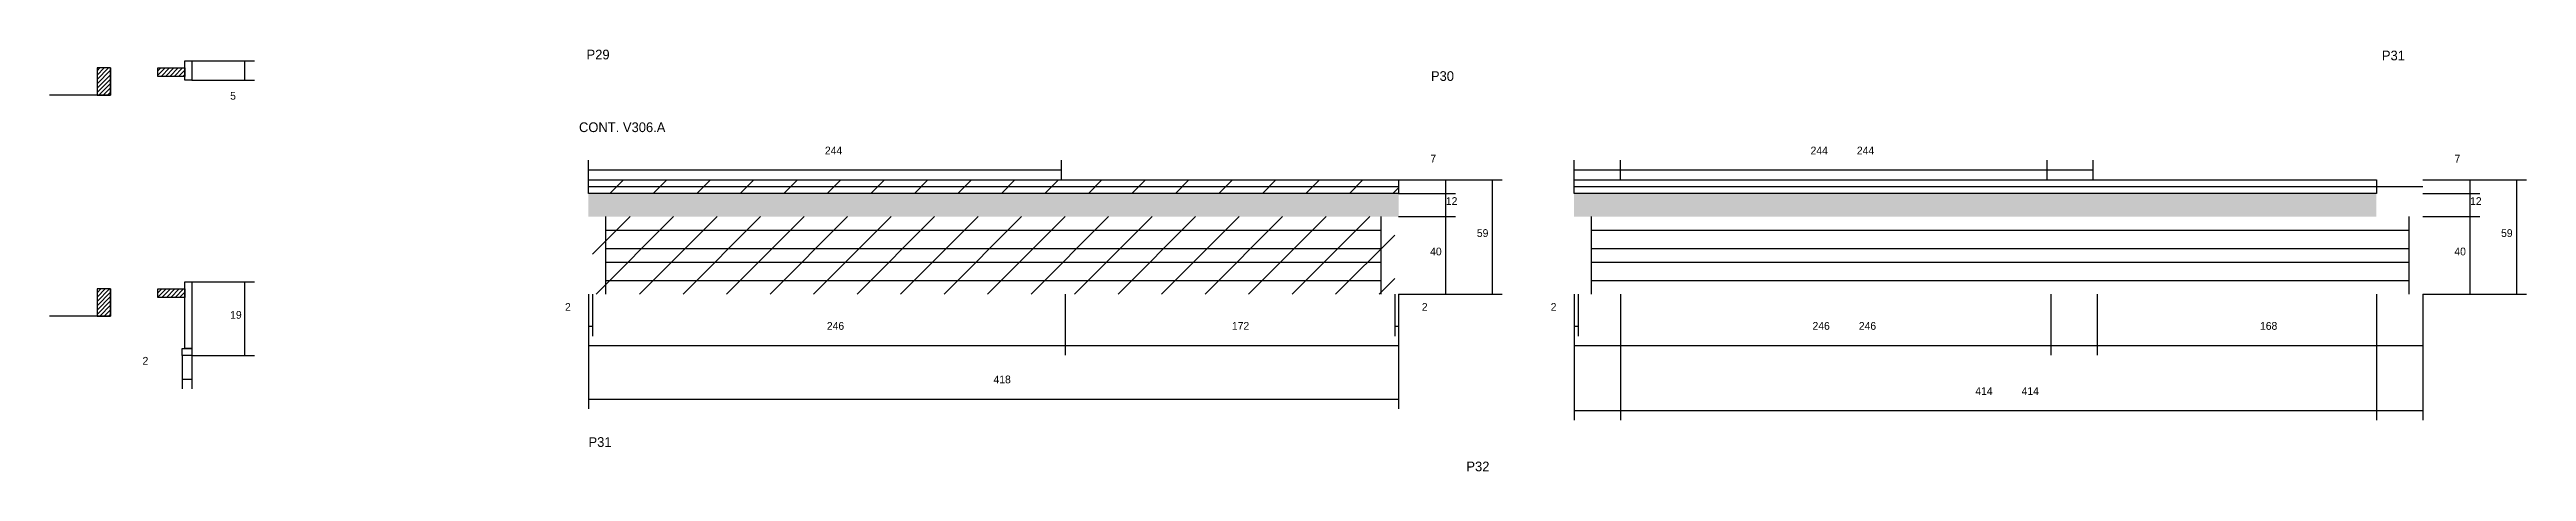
# Model space of a CAD drawing. Header units: metres. Extents: x -2848 to 21926, y -45195 to 1016.
# Drawn here: x 11106 to 12384, y -445 to -227 of the extents above; entities that cross this region are included whole.
import ezdxf

# ---------------------------------------------------------------- set-up
doc = ezdxf.new("R2010")
doc.units = ezdxf.units.M
for name, color, linetype in [('COTA', 4, 'Continuous'), ('Hachura', 253, 'Continuous'), ('Madeira', 126, 'Continuous'), ('NOMENCLATURA', 7, 'Continuous'), ('Painéis', 200, 'Continuous'), ('REAPROVEITAMENTO', 251, 'Continuous'), ('SARR_2.2x7', 40, 'Continuous'), ('Texto Seção', 7, 'Continuous')]:
    doc.layers.add(name, color=color, linetype=linetype)

msp = doc.modelspace()

# ---------------------------------------------------------------- texts
at = {"layer": 'COTA'}
for s, p in [('5', (11199.6, -253)), ('244', (11506.5, -281.2)), ('244', (12015.1, -281.2)), ('244', (12039, -281.2)), ('7', (11818.9, -285.4)), ('7', (12347.4, -285.4)), ('12', (11826.9, -307.3)), ('12', (12355.4, -307.3)), ('40', (11818.8, -333.3)), ('59', (11842.9, -323.8)), ('40', (12347.3, -333.3)), ('59', (12371.4, -323.8)), ('2', (11372.4, -361.9)), ('2', (11814.5, -361.9)), ('2', (11881, -361.9)), ('19', (11199.6, -366)), ('246', (11507.5, -371.7)), ('172', (11716.5, -371.7)), ('246', (12016.1, -371.7)), ('246', (12040, -371.7)), ('168', (12247, -371.7)), ('2', (11154.4, -389.7)), ('418', (11593.5, -399.3)), ('414', (12100.1, -405.3)), ('414', (12124, -405.3))]:
    msp.add_text(s, height=4, dxfattribs=at).set_placement(p)
at = {"layer": 'NOMENCLATURA'}
for s, p in [('P29', (11383.5, -232.2)), ('P31', (12309.9, -232.7)), ('P30', (11819.2, -243.3)), ('P31', (11384.5, -432.1)), ('P32', (11837.5, -444.7))]:
    msp.add_text(s, height=5, dxfattribs=at).set_placement(p)
at = {"layer": 'Texto Seção'}
msp.add_text('CONT. V306.A', height=5, dxfattribs=at).set_placement((11379.6, -269.7))

# ---------------------------------------------------------------- hatches: boundary and pattern name
at = {"layer": 'COTA'}
h = msp.add_hatch(dxfattribs=at)
h.set_pattern_fill('AR-CONC', scale=0.03)
h.paths.add_polyline_path([(11802.5, -301.3), (11384.5, -301.3), (11384.5, -301.3), (11384.5, -313.3), (11384.5, -313.3), (11802.5, -313.3), (11802.5, -313.3), (11802.5, -301.3)])
h = msp.add_hatch(dxfattribs=at)
h.set_pattern_fill('AR-CONC', scale=0.03)
h.paths.add_polyline_path([(12307.1, -301.3), (11893.1, -301.3), (11893.1, -301.3), (11893.1, -313.3), (11893.1, -313.3), (12307.1, -313.3), (12307.1, -313.3), (12307.1, -301.3)])
at = {"layer": 'Hachura'}
h = msp.add_hatch(dxfattribs=at)
h.set_pattern_fill('ANSI31', scale=0.5)
h.paths.add_polyline_path([(11137.9, -236.6), (11130.9, -236.6), (11130.9, -250.6), (11137.9, -250.6)])
h = msp.add_hatch(dxfattribs=at)
h.set_pattern_fill('ANSI31', scale=0.5)
h.paths.add_polyline_path([(11162.3, -236.6), (11162.3, -241), (11162.3, -241), (11176.2, -241), (11176.2, -241), (11176.2, -236.6), (11176.2, -236.6), (11162.3, -236.6)])
h = msp.add_hatch(dxfattribs=at)
h.set_pattern_fill('ANSI31', scale=0.5)
h.paths.add_polyline_path([(11137.9, -350.6), (11130.9, -350.6), (11130.9, -364.6), (11137.9, -364.6)])
h = msp.add_hatch(dxfattribs=at)
h.set_pattern_fill('ANSI31', scale=0.5)
h.paths.add_polyline_path([(11162.3, -350.6), (11162.3, -355), (11162.3, -355), (11176.2, -355), (11176.2, -355), (11176.2, -350.6), (11176.2, -350.6), (11162.3, -350.6)])
at = {"layer": 'REAPROVEITAMENTO'}
h = msp.add_hatch(dxfattribs=at)
h.set_pattern_fill('ANSI31', scale=5)
h.paths.add_polyline_path([(11802.5, -294.3), (11384.5, -294.3), (11384.5, -294.3), (11384.5, -301.3), (11384.5, -301.3), (11802.5, -301.3), (11802.5, -301.3), (11802.5, -294.3)])
h = msp.add_hatch(dxfattribs=at)
h.set_pattern_fill('ANSI31', scale=5)
h.paths.add_polyline_path([(11800.5, -353.3), (11800.5, -313.3), (11800.5, -313.3), (11386.5, -313.3), (11386.5, -313.3), (11386.5, -353.3), (11386.5, -353.3), (11800.5, -353.3)])

# ---------------------------------------------------------------- linework, layer by layer
at = {"layer": 'COTA'}
for p, q in [((11179.8, -233), (11212.1, -233)), ((11207.1, -243), (11207.1, -233)), ((11179.8, -243), (11212.1, -243)), ((11384.5, -294.3), (11384.5, -284.2)), ((11384.5, -289.2), (11628.5, -289.2)), ((11628.5, -294.3), (11628.5, -284.2)), ((11893.1, -294.3), (11893.1, -284.2)), ((11893.1, -289.2), (12137.1, -289.2)), ((11917, -294.3), (11917, -284.2)), ((11917, -289.2), (12161, -289.2)), ((12137.1, -294.3), (12137.1, -284.2)), ((12161, -294.3), (12161, -284.2)), ((11802.5, -294.3), (11831.9, -294.3)), ((11802.5, -294.3), (11856, -294.3)), ((11802.5, -301.3), (11831.9, -301.3)), ((11802.5, -301.3), (11831.9, -301.3)), ((11826.9, -301.3), (11826.9, -294.3)), ((11826.9, -313.3), (11826.9, -301.3)), ((11851, -353.3), (11851, -294.3)), ((12331, -294.3), (12360.4, -294.3)), ((12331, -294.3), (12384.5, -294.3)), ((12331, -301.3), (12360.4, -301.3)), ((12331, -301.3), (12360.4, -301.3)), ((12355.4, -301.3), (12355.4, -294.3)), ((12355.4, -313.3), (12355.4, -301.3)), ((12379.5, -353.3), (12379.5, -294.3)), ((11802.5, -313.3), (11831.9, -313.3)), ((11802.5, -313.3), (11831.9, -313.3)), ((11826.9, -353.3), (11826.9, -313.3)), ((12331, -313.3), (12360.4, -313.3)), ((12331, -313.3), (12360.4, -313.3)), ((12355.4, -353.3), (12355.4, -313.3)), ((11179.8, -347), (11212.1, -347)), ((11207.1, -385), (11207.1, -347)), ((11384.5, -353.3), (11384.5, -384.8)), ((11384.5, -353.3), (11384.5, -412.4)), ((11384.5, -353.3), (11384.5, -374.9)), ((11386.5, -353.3), (11386.5, -374.9)), ((11630.5, -353.3), (11630.5, -384.8)), ((11630.5, -353.3), (11630.5, -384.8)), ((11800.5, -353.3), (11800.5, -374.9)), ((11802.5, -353.3), (11802.5, -384.8)), ((11802.5, -353.3), (11802.5, -412.4)), ((11802.5, -353.3), (11802.5, -374.9)), ((11802.5, -353.3), (11831.9, -353.3)), ((11802.5, -353.3), (11856, -353.3)), ((11893.1, -353.3), (11893.1, -384.8)), ((11893.1, -353.3), (11893.1, -418.3)), ((11893.1, -353.3), (11893.1, -374.9)), ((11895.1, -353.3), (11895.1, -374.9)), ((11917, -353.3), (11917, -384.8)), ((11917, -353.3), (11917, -418.3)), ((12139.1, -353.3), (12139.1, -384.8)), ((12163, -353.3), (12163, -384.8)), ((12163, -353.3), (12163, -384.8)), ((12307.1, -353.3), (12307.1, -418.3)), ((12331, -353.3), (12331, -384.8)), ((12331, -353.3), (12331, -418.3)), ((12331, -353.3), (12360.4, -353.3)), ((12331, -353.3), (12384.5, -353.3)), ((11384.5, -369.9), (11386.5, -369.9)), ((11800.5, -369.9), (11802.5, -369.9)), ((11893.1, -369.9), (11895.1, -369.9)), ((11384.5, -379.8), (11630.5, -379.8)), ((11630.5, -379.8), (11802.5, -379.8)), ((11893.1, -379.8), (12139.1, -379.8)), ((11917, -379.8), (12163, -379.8)), ((12163, -379.8), (12331, -379.8)), ((11174.8, -385), (11174.8, -402.2)), ((11179.8, -385), (11212.1, -385)), ((11179.8, -385), (11179.8, -402.2)), ((11174.8, -397.2), (11179.8, -397.2)), ((11384.5, -407.4), (11802.5, -407.4)), ((11893.1, -413.3), (12307.1, -413.3)), ((11917, -413.3), (12331, -413.3))]:
    msp.add_line(p, q, dxfattribs=at)
at = {"layer": 'Madeira'}
for points in [[(11137.9, -236.6), (11137.9, -250.6), (11106.4, -250.6)], [(11137.9, -350.6), (11137.9, -364.6), (11106.4, -364.6)]]:
    msp.add_lwpolyline(points, dxfattribs=at)
for points in [[(11137.9, -250.6), (11137.9, -236.6), (11130.9, -236.6), (11130.9, -250.6)], [(11162.3, -236.6), (11176.2, -236.6), (11176.2, -241), (11162.3, -241)], [(11137.9, -364.6), (11137.9, -350.6), (11130.9, -350.6), (11130.9, -364.6)], [(11162.3, -350.6), (11176.2, -350.6), (11176.2, -355), (11162.3, -355)]]:
    msp.add_lwpolyline(points, close=True, dxfattribs=at)
at = {"layer": 'Painéis'}
for points in [[(11176.2, -233), (11179.8, -233), (11179.8, -243), (11176.2, -243)], [(11802.5, -301.3), (11384.5, -301.3), (11384.5, -294.3), (11802.5, -294.3)], [(12307.1, -301.3), (11893.1, -301.3), (11893.1, -294.3), (12307.1, -294.3)], [(11176.2, -347), (11179.8, -347), (11179.8, -381.4), (11176.2, -381.4)], [(11179.8, -381.4), (11179.8, -385), (11174.8, -385), (11174.8, -381.4)]]:
    msp.add_lwpolyline(points, close=True, dxfattribs=at)
at = {"layer": 'SARR_2.2x7'}
for p, q in [((11384.5, -297.8), (11628.5, -297.8)), ((11628.5, -297.8), (11802.5, -297.8)), ((11893.1, -297.8), (12137.1, -297.8)), ((11917, -297.8), (12161, -297.8)), ((12161, -297.8), (12331, -297.8)), ((11393.5, -353.3), (11393.5, -313.3)), ((11793.5, -353.3), (11793.5, -313.3)), ((11902.1, -353.3), (11902.1, -313.3)), ((12324, -353.3), (12324, -313.3)), ((11393.5, -320.3), (11630.5, -320.3)), ((11393.5, -329.8), (11630.5, -329.8)), ((11630.5, -320.3), (11793.5, -320.3)), ((11630.5, -329.8), (11793.5, -329.8)), ((11902.1, -320.3), (12139.1, -320.3)), ((11902.1, -329.8), (12139.1, -329.8)), ((11926, -320.3), (12163, -320.3)), ((11926, -329.8), (12163, -329.8)), ((12163, -320.3), (12324, -320.3)), ((12163, -329.8), (12324, -329.8)), ((11393.5, -336.8), (11630.5, -336.8)), ((11630.5, -336.8), (11793.5, -336.8)), ((11902.1, -336.8), (12139.1, -336.8)), ((11926, -336.8), (12163, -336.8)), ((12163, -336.8), (12324, -336.8)), ((11393.5, -346.3), (11630.5, -346.3)), ((11630.5, -346.3), (11793.5, -346.3)), ((11902.1, -346.3), (12139.1, -346.3)), ((11926, -346.3), (12163, -346.3)), ((12163, -346.3), (12324, -346.3))]:
    msp.add_line(p, q, dxfattribs=at)

msp.set_redraw_order([(e.dxf.handle, doc.entitydb.next_handle()) for e in msp.query("TEXT MTEXT ATTDEF DIMENSION ARC_DIMENSION")])  # texts and dimensions are drawn at this point

doc.saveas('drawing.dxf')
